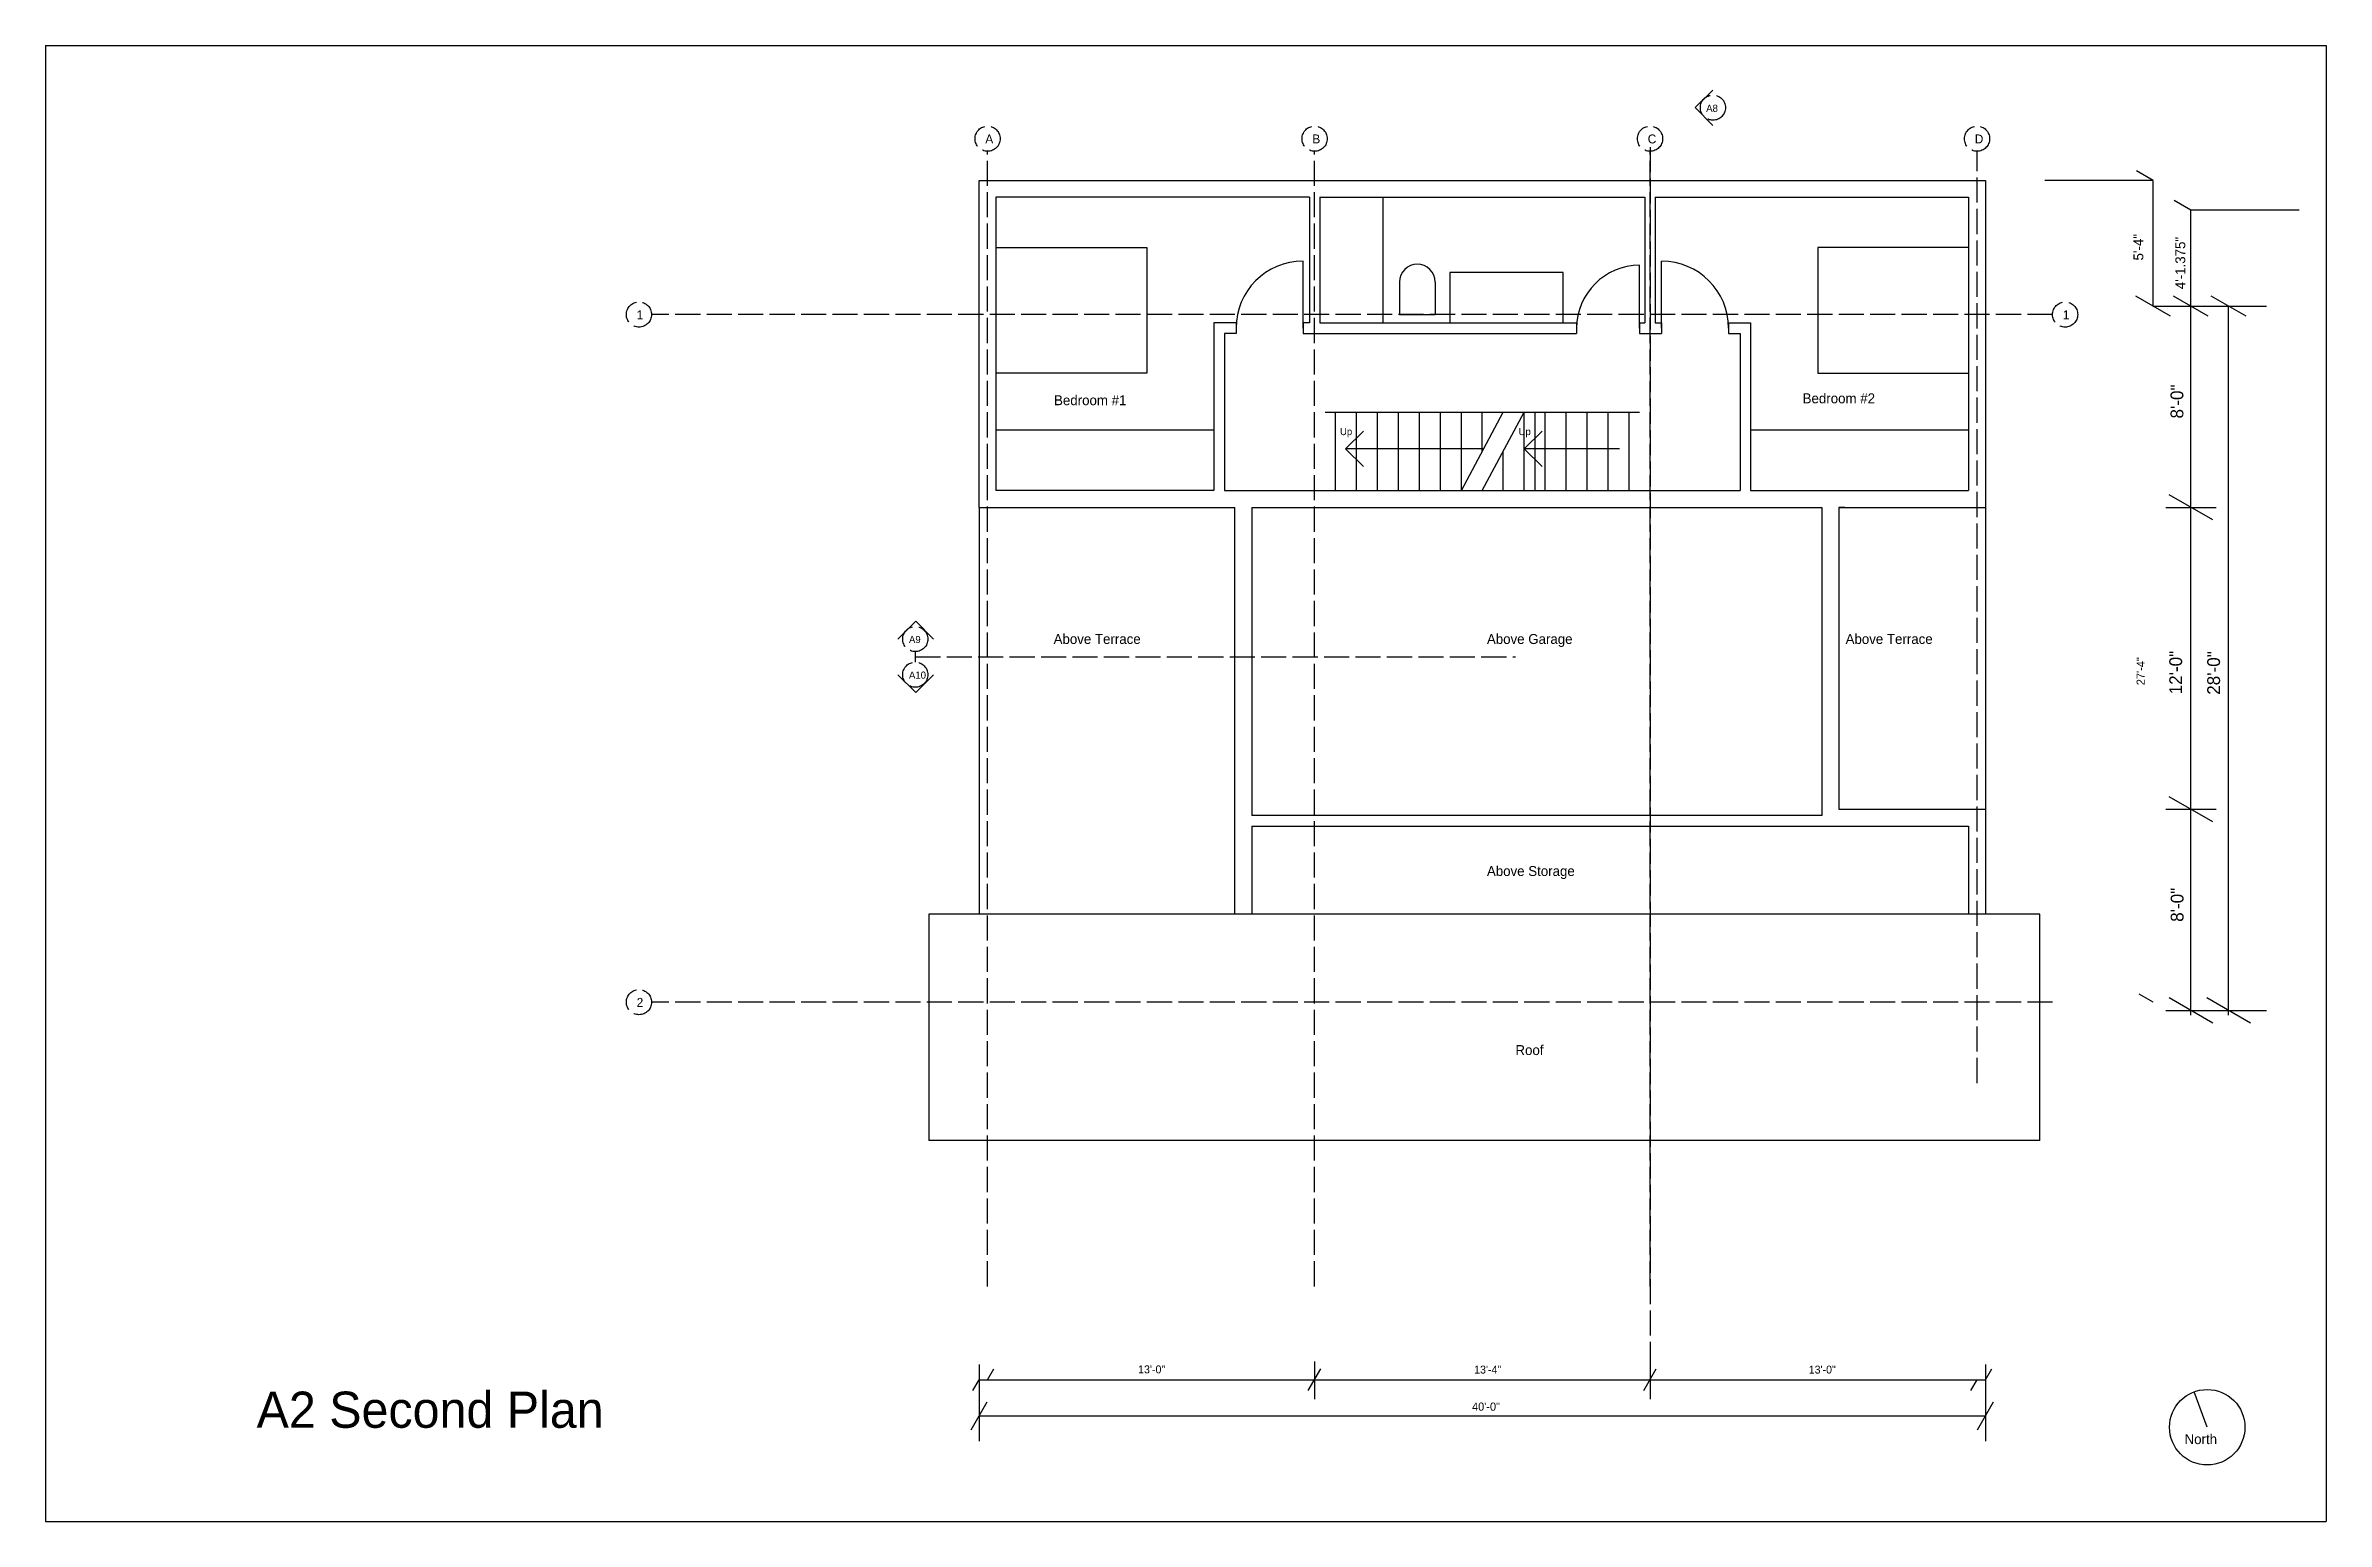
# Model space of a CAD drawing. Header units: inches. Extents: x 967 to 7501, y 257 to 3434.
# Drawn here: x 967 to 2055, y 1971 to 2675 of the extents above; entities that cross this region are included whole.
import ezdxf

# ---------------------------------------------------------------- set-up
doc = ezdxf.new("R2010")
doc.units = ezdxf.units.IN
doc.header["$MEASUREMENT"] = 0
doc.linetypes.add('ACAD_ISO02W100', pattern=[15, 12, -3])
for name, color, linetype in [('const', 7, 'Continuous'), ('e1', 7, 'Continuous'), ('e2', 251, 'Continuous'), ('grid', 252, 'ACAD_ISO02W100'), ('millwork', 253, 'Continuous'), ('stairs', 140, 'Continuous'), ('walls', 7, 'Continuous')]:
    doc.layers.add(name, color=color, linetype=linetype)

msp = doc.modelspace()

# ---------------------------------------------------------------- texts
at = {"layer": 'const', "attachment_point": 1}
for s, insert, char_height, width in [('A8', (1759.1, 2646.6), 3.41, 1300.158), ('A', (1415.2, 2632.4), 4.26, 1625.197), ('B', (1571.2, 2632.4), 4.26, 1625.197), ('C', (1731.2, 2632.4), 4.26, 1625.197), ('D', (1887.2, 2632.4), 4.26, 1625.197), ('1', (1248.9, 2548.5), 4.26, 1625.197), ('1', (1929.2, 2548.5), 4.26, 1625.197), ('Bedroom #1', (1448, 2508), 4.74, 1805.775), ('Bedroom #2', (1805.1, 2508.9), 4.74, 1805.775), ('\\pt3.4098;Up', (1584.4, 2492.4), 3.41, 1300.158), ('\\pt3.4098;Up', (1669.6, 2492.4), 3.41, 1300.158), ('Above Terrace', (1447.8, 2394.1), 4.736, 1805.775), ('Above Garage', (1654.5, 2394.1), 4.736, 1805.775), ('Above Terrace', (1825.6, 2394.1), 4.736, 1805.775), ('A9', (1378.8, 2393.2), 3.41, 1300.158), ('A10', (1378.8, 2376.2), 3.41, 1300.158), ('\\PAbove Storage', (1654.5, 2291.3), 4.736, 1805.775), ('2', (1248.9, 2220.5), 4.26, 1625.197), ('\\PRoof', (1668.1, 2205.9), 4.74, 1805.775), ('13\'-0"', (1488.1, 2045.2), 3.79, 1444.62), ('13\'-4"', (1648.4, 2045.1), 3.79, 1444.62), ('13\'-0"', (1808, 2045.1), 3.79, 1444.62), ('A2 Second Plan', (1067.6, 2032.7), 17.262, 6582.049), ('40\'-0"', (1647.4, 2027.5), 3.91, 1491.22), ('North', (1987.3, 2012.4), 4.74, 1805.775)]:
    msp.add_mtext(s, dxfattribs=dict(at, insert=insert, char_height=char_height, width=width))
at = {"layer": 'const', "attachment_point": 1, "rotation": 90}
for s, insert, char_height, width in [('5\'-4"', (1962.9, 2572.3), 4.74, 1805.775), ('4\'-1.375"', (1982.9, 2558.6), 4.74, 1805.775), ('8\'-0"', (1980.6, 2496.9), 6.11, 2330.032), ('27\'-4"', (1964.4, 2369.7), 3.91, 1491.22), ('12\'-0"', (1980, 2365.3), 6.11, 2330.032), ('28\'-0"', (1998.1, 2365.1), 6.11, 2330.032), ('8\'-0"', (1980.7, 2256.8), 6.11, 2330.032)]:
    msp.add_mtext(s, dxfattribs=dict(at, insert=insert, char_height=char_height, width=width))

# ---------------------------------------------------------------- linework, layer by layer
for p, q in [((966.9, 2674.8), (2054.9, 2674.8)), ((966.9, 2674.8), (966.9, 1970.8)), ((2054.9, 2674.8), (2054.9, 1970.8)), ((966.9, 1970.8), (2054.9, 1970.8))]:
    msp.add_line(p, q)
at = {"layer": 'const'}
for p, q in [((1972.3, 2610.5), (1964.3, 2615.1)), ((1972.3, 2610.5), (1920.7, 2610.5)), ((1972.3, 2550.5), (1972.3, 2610.5)), ((1990.3, 2596.3), (1982.3, 2600.9)), ((1990.3, 2212.3), (1990.3, 2596.3)), ((2041.9, 2596.3), (1990.3, 2596.3)), ((1980.6, 2545.7), (1964, 2555.3)), ((1972.3, 2550.5), (2026.3, 2550.5)), ((1998.6, 2545.7), (1982, 2555.3)), ((2016.6, 2545.7), (2000, 2555.3)), ((2008.3, 2212.3), (2008.3, 2550.5)), ((2000.7, 2448.5), (1979.9, 2460.5)), ((1978.3, 2454.5), (2002.3, 2454.5)), ((1978.3, 2310.5), (2002.3, 2310.5)), ((2000.7, 2304.5), (1979.9, 2316.5)), ((1972.3, 2218.5), (1965.6, 2222.3)), ((2000.7, 2208.5), (1979.9, 2220.5)), ((2018.7, 2208.5), (1997.9, 2220.5)), ((1978.3, 2214.5), (2026.3, 2214.5)), ((1412.3, 2045.7), (1412.3, 2009.1)), ((1892.3, 2045.7), (1892.3, 2009.1)), ((1409.3, 2033.2), (1412.3, 2038.4)), ((1412.3, 2038.4), (1892.3, 2038.4)), ((1416.3, 2038.4), (1419.3, 2043.6)), ((1569.3, 2033.2), (1575.3, 2043.6)), ((1729.3, 2033.2), (1735.3, 2043.6)), ((1885.3, 2033.2), (1888.3, 2038.4)), ((1892.3, 2038.4), (1895.3, 2043.6)), ((1408.5, 2014.5), (1416.1, 2027.8)), ((1888.5, 2014.5), (1896.1, 2027.8)), ((1412.3, 2021.1), (1892.3, 2021.1))]:
    msp.add_line(p, q, dxfattribs=at)
at = {"layer": 'e1'}
msp.add_circle((1998.1, 2015.7), 18, dxfattribs=at)
at = {"layer": 'e2'}
for p, q in [((1412.3, 2454.5), (1412.3, 2260.5)), ((1892.3, 2454.5), (1892.3, 2310.5))]:
    msp.add_line(p, q, dxfattribs=at)
at = {"layer": 'grid'}
for p, q in [((1416.3, 2082.9), (1416.3, 2624.4)), ((1572.3, 2082.9), (1572.3, 2624.4)), ((1732.3, 2626.4), (1732.3, 2043.5)), ((1732.3, 2082.9), (1732.3, 2624.4)), ((1888.3, 2179.9), (1888.3, 2624.4)), ((1924.3, 2546.5), (1256, 2546.5)), ((1381.8, 2385.7), (1381.8, 2380.7)), ((1381.8, 2383.2), (1668.1, 2383.2)), ((1924.3, 2218.5), (1256, 2218.5))]:
    msp.add_line(p, q, dxfattribs=at)
for centre in [(1762.3, 2645.2), (1416.3, 2630.4), (1572.3, 2630.4), (1732.3, 2630.4), (1888.3, 2630.4), (1250, 2546.5), (1930.3, 2546.5), (1381.8, 2391.7), (1381.8, 2374.7), (1250, 2218.5)]:
    msp.add_circle(centre, 6, dxfattribs=at)
at = {"layer": 'millwork'}
for p, q in [((1604.8, 2602.5), (1604.8, 2542.5)), ((1612.8, 2562), (1612.8, 2546.5)), ((1629.8, 2562), (1629.8, 2546.5)), ((1612.8, 2546.5), (1629.8, 2546.5)), ((1642.3, 2462.5), (1662.3, 2500)), ((1652.3, 2462.5), (1672.3, 2500)), ((1420.3, 2491.5), (1524.3, 2491.5)), ((1780.3, 2491.5), (1884.3, 2491.5))]:
    msp.add_line(p, q, dxfattribs=at)
for points in [[(1420.3, 2578.5), (1492.3, 2578.5), (1492.3, 2518.5), (1420.3, 2518.5)], [(1884.3, 2578.5), (1812.3, 2578.5), (1812.3, 2518.5), (1884.3, 2518.5)], [(1690.8, 2542.5), (1690.8, 2566.5), (1636.8, 2566.5), (1636.8, 2542.5)]]:
    msp.add_lwpolyline(points, dxfattribs=at)
msp.add_arc((1621.3, 2562), 8.5, 0, 180, dxfattribs=at)
at = {"layer": 'stairs'}
for p, q in [((1577.3, 2500), (1727.3, 2500)), ((1582.3, 2462.5), (1582.3, 2500)), ((1592.3, 2462.5), (1592.3, 2500)), ((1602.3, 2462.5), (1602.3, 2500)), ((1612.3, 2462.5), (1612.3, 2500)), ((1622.3, 2462.5), (1622.3, 2500)), ((1632.3, 2462.5), (1632.3, 2500)), ((1642.3, 2462.5), (1642.3, 2500)), ((1652.3, 2481.2), (1652.3, 2500)), ((1672.3, 2462.5), (1672.3, 2500)), ((1677.5, 2462.5), (1677.5, 2500)), ((1682.3, 2462.5), (1682.3, 2500)), ((1692.3, 2462.5), (1692.3, 2500)), ((1702.3, 2462.5), (1702.3, 2500)), ((1712.3, 2462.5), (1712.3, 2500)), ((1722.3, 2462.5), (1722.3, 2500)), ((1662.3, 2462.5), (1662.3, 2481.2))]:
    msp.add_line(p, q, dxfattribs=at)
at = {"layer": 'walls'}
for p, q in [((1762.3, 2653.6), (1753.8, 2645.2)), ((1762.3, 2636.7), (1753.8, 2645.2)), ((1412.3, 2454.5), (1412.3, 2610.5)), ((1412.3, 2610.5), (1420.3, 2610.5)), ((1420.3, 2610.5), (1884.3, 2610.5)), ((1420.3, 2602.5), (1420.3, 2462.5)), ((1569.8, 2602.5), (1420.3, 2602.5)), ((1569.8, 2602.5), (1569.8, 2542.5)), ((1574.8, 2602.5), (1574.8, 2542.5)), ((1574.8, 2602.5), (1729.8, 2602.5)), ((1574.8, 2602.5), (1574.8, 2542.5)), ((1729.8, 2602.5), (1729.8, 2542.5)), ((1734.8, 2602.5), (1734.8, 2542.5)), ((1734.8, 2602.5), (1884.3, 2602.5)), ((1884.3, 2610.5), (1892.3, 2610.5)), ((1884.3, 2602.5), (1884.3, 2462.5)), ((1892.3, 2610.5), (1892.3, 2454.5)), ((1566.8, 2540), (1566.8, 2572)), ((1727.3, 2540), (1727.3, 2570)), ((1737.8, 2540), (1737.8, 2572)), ((1524.3, 2542.5), (1524.3, 2462.5)), ((1534.8, 2542.5), (1524.3, 2542.5)), ((1529.3, 2537.5), (1529.3, 2462.5)), ((1534.8, 2537.5), (1529.3, 2537.5)), ((1534.8, 2542.5), (1534.8, 2537.5)), ((1569.8, 2542.5), (1566.8, 2542.5)), ((1566.8, 2542.5), (1566.8, 2537.5)), ((1566.8, 2537.5), (1697.3, 2537.5)), ((1574.8, 2542.5), (1697.3, 2542.5)), ((1697.3, 2542.5), (1697.3, 2537.5)), ((1727.3, 2542.5), (1727.3, 2537.5)), ((1727.3, 2542.5), (1729.8, 2542.5)), ((1727.3, 2537.5), (1737.8, 2537.5)), ((1734.8, 2542.5), (1737.8, 2542.5)), ((1737.8, 2542.5), (1737.8, 2537.5)), ((1769.8, 2542.5), (1780.3, 2542.5)), ((1769.8, 2542.5), (1769.8, 2537.5)), ((1769.8, 2537.5), (1775.3, 2537.5)), ((1775.3, 2537.5), (1775.3, 2462.5)), ((1780.3, 2542.5), (1780.3, 2462.5)), ((1595.6, 2490.9), (1587.1, 2482.5)), ((1595.6, 2474), (1587.1, 2482.5)), ((1652.9, 2482.5), (1587.1, 2482.5)), ((1680.8, 2490.9), (1672.3, 2482.5)), ((1717.8, 2482.5), (1672.3, 2482.5)), ((1680.8, 2474), (1672.3, 2482.5)), ((1524.3, 2462.5), (1420.3, 2462.5)), ((1529.3, 2462.5), (1775.3, 2462.5)), ((1780.3, 2462.5), (1884.3, 2462.5)), ((1412.3, 2454.5), (1534.3, 2454.5)), ((1534.3, 2260.5), (1534.3, 2454.5)), ((1542.3, 2454.5), (1542.3, 2307.5)), ((1542.3, 2454.5), (1814.3, 2454.5)), ((1814.3, 2454.5), (1814.3, 2307.5)), ((1825.3, 2454.5), (1822.3, 2454.5)), ((1822.3, 2454.5), (1822.3, 2310.5)), ((1822.3, 2454.5), (1892.3, 2454.5)), ((1373.5, 2391.7), (1382, 2400.2)), ((1390.5, 2391.7), (1382, 2400.2)), ((1373.5, 2374.7), (1382, 2366.2)), ((1382, 2366.2), (1390.5, 2374.7)), ((1814.3, 2307.5), (1542.3, 2307.5)), ((1822.3, 2310.5), (1892.3, 2310.5)), ((1892.3, 2310.5), (1892.3, 2260.5)), ((1542.3, 2302.5), (1884.3, 2302.5)), ((1542.3, 2302.5), (1542.3, 2260.5)), ((1884.3, 2302.5), (1884.3, 2260.5)), ((1918.3, 2260.5), (1388.3, 2260.5)), ((1388.3, 2260.5), (1388.3, 2152.5)), ((1918.3, 2152.5), (1918.3, 2260.5)), ((1918.3, 2152.5), (1388.3, 2152.5)), ((1572.3, 2047), (1572.3, 2029.1)), ((1732.3, 2047), (1732.3, 2029.1)), ((1998.1, 2015.7), (1991.9, 2032.6))]:
    msp.add_line(p, q, dxfattribs=at)
for centre, radius, start, end in [((1566.8, 2540), 32, 90, 180), ((1727.3, 2540), 30, 90, 180), ((1737.8, 2540), 32, 0, 90)]:
    msp.add_arc(centre, radius, start, end, dxfattribs=at)

msp.set_redraw_order([(e.dxf.handle, doc.entitydb.next_handle()) for e in msp.query("TEXT MTEXT ATTDEF DIMENSION ARC_DIMENSION")])  # texts and dimensions are drawn at this point

doc.saveas('drawing.dxf')
